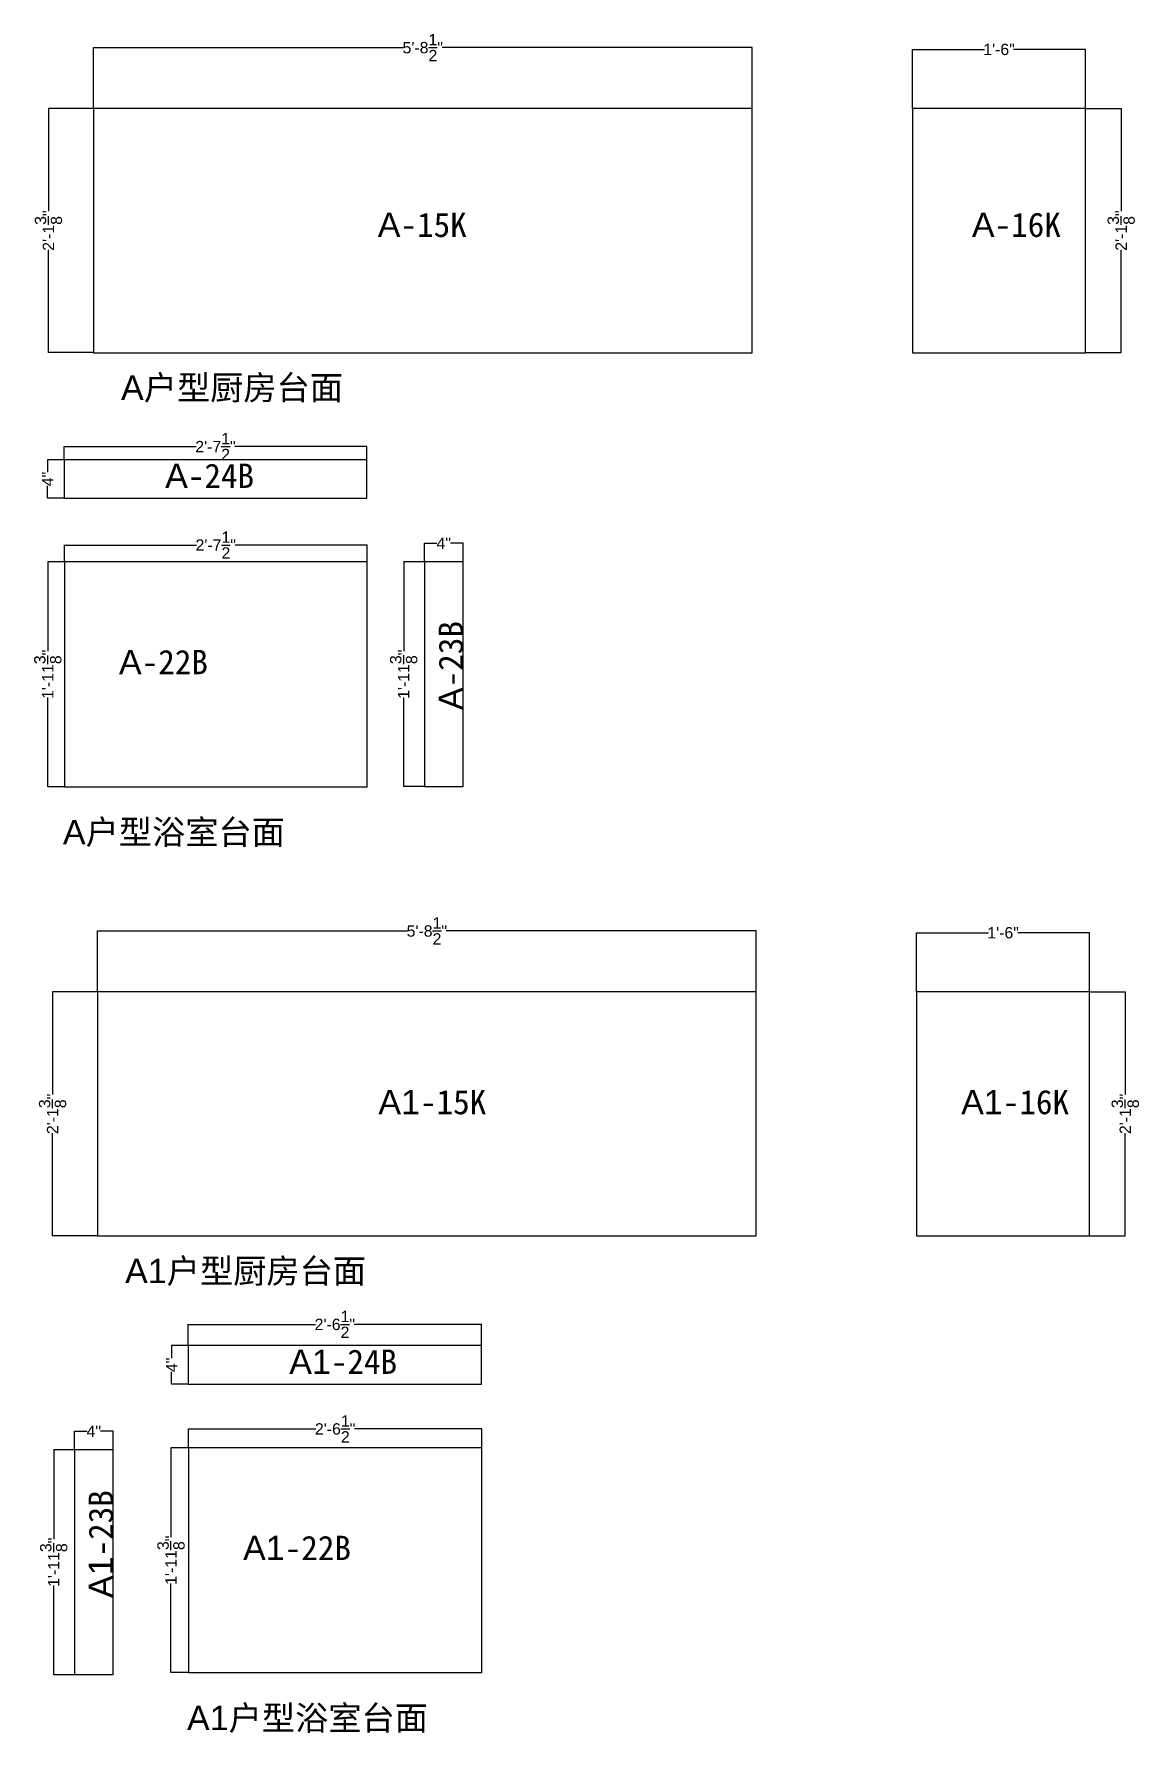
# Model space of a CAD drawing. Header units: inches. Extents: x -997106 to 39633, y -30199 to 1961.
# Drawn here: x 25661 to 28580, y -2531 to 1958 of the extents above; entities that cross this region are included whole.
import ezdxf

# ---------------------------------------------------------------- set-up
doc = ezdxf.new("R2010")
doc.units = ezdxf.units.IN
doc.header["$MEASUREMENT"] = 0
doc.layers.get('Defpoints').update_dxf_attribs({"color": 3})
doc.layers.add('编号', color=10, linetype='Continuous', plot=False)
doc.styles.get("Standard").update_dxf_attribs({"font": 'arial.ttf'})
doc.dimstyles.get("Standard").update_dxf_attribs({"dimtxt": 30, "dimasz": 1, "dimexe": 0.18, "dimexo": 0.0625, "dimgap": 0.09, "dimtad": 0, "dimtoh": 1, "dimdec": 4, "dimlfac": 0.03937, "dimzin": 0, "dimdsep": 46, "dimlunit": 4, "dimtxsty": 'Standard', "dimblk": 'ARCHTICK', "dimcen": 1, "dimadec": 0, "dimazin": 0, "dimtfac": 1, "dimtdec": 4, "dimtix": 1, "dimtofl": 0, "dimtmove": 2, "dimatfit": 3, "dimldrblk": 'ARCHTICK', "dimfxl": 1, "dimtolj": 1, "dimtzin": 0, "dimarcsym": 0})

msp = doc.modelspace()

# ---------------------------------------------------------------- texts
at = {"char_height": 64.3508622, "attachment_point": 1}
for s, insert in [('A{\\fSimSun|b0|i0|c134|p2;户型厨房台面}', (25890.61615, 1055.7076)), ('A{\\fSimSun|b0|i0|c134|p2;户型浴室台面}', (25737.03248, -118.62979)), ('A1{\\fSimSun|b0|i0|c134|p2;户型厨房台面}', (25901.37267, -1278.28234)), ('A1{\\fSimSun|b0|i0|c134|p2;户型浴室台面}', (26064.96088, -2459.37871))]:
    msp.add_mtext(s, dxfattribs=dict(at, insert=insert))
at = {"layer": '编号', "char_height": 64.3508622, "attachment_point": 1}
for s, insert in [('A{\\fSimSun|b0|i0|c134|p2;-15K}', (26568.96511, 1486.08508)), ('A{\\fSimSun|b0|i0|c134|p2;-16K}', (28138.80365, 1486.08508)), ('A{\\fSimSun|b0|i0|c134|p2;-24B}', (26007.11397, 822.77256)), ('A{\\fSimSun|b0|i0|c134|p2;-22B}', (25885.18192, 330.70131)), ('A1{\\fSimSun|b0|i0|c134|p2;-15K}', (26570.50689, -831.89937)), ('A1{\\fSimSun|b0|i0|c134|p2;-16K}', (28110.50736, -831.89937)), ('A1{\\fSimSun|b0|i0|c134|p2;-24B}', (26335.04238, -1517.97636)), ('A1{\\fSimSun|b0|i0|c134|p2;-22B}', (26213.11033, -2010.04761))]:
    msp.add_mtext(s, dxfattribs=dict(at, insert=insert))
at = {"layer": '编号', "char_height": 64.3508622, "attachment_point": 1, "rotation": 90}
for s, insert in [('A{\\fSimSun|b0|i0|c134|p2;-23B}', (26729.72937, 171.66424)), ('A1{\\fSimSun|b0|i0|c134|p2;-23B}', (25804.99422, -2174.74266))]:
    msp.add_mtext(s, dxfattribs=dict(at, insert=insert))

# ---------------------------------------------------------------- blocks, each defined once
blk = doc.blocks.new('_ArchTick')
at = {"color": 0, "linetype": 'ByBlock', "const_width": 0.15}
blk.add_lwpolyline([(-0.5, -0.5), (0.5, 0.5)], dxfattribs=at)
blk = doc.blocks.new('*D30')
at = {"color": 0, "lineweight": -2, "transparency": 16777216}
for p, q in [((25817.8, 1761), (25817.8, 1922.2)), ((25817.8, 1922), (26636.9, 1922)), ((27557.8, 1922), (26738.8, 1922)), ((27557.8, 1761), (27557.8, 1922.2))]:
    blk.add_line(p, q, dxfattribs=at)
at = {"layer": 'Defpoints', "color": 0, "transparency": 16777216}
for p in [(27557.8, 1922), (25817.8, 1761), (27557.8, 1761)]:
    blk.add_point(p, dxfattribs=at)
at = {"color": 0, "lineweight": -2, "transparency": 16777216, "rotation": 180}
blk.add_blockref('_ArchTick', (25817.8, 1922), dxfattribs=at)
at = {"color": 0, "lineweight": -2, "transparency": 16777216}
blk.add_blockref('_ArchTick', (27557.8, 1922), dxfattribs=at)
at = {"color": 0, "transparency": 16777216, "insert": (26687.8, 1922), "char_height": 30, "attachment_point": 5}
blk.add_mtext('\\A1;5\'-8{\\H1x;\\S1/2;}"', dxfattribs=at)
blk = doc.blocks.new('*D31')
at = {"color": 0, "lineweight": -2, "transparency": 16777216}
for p, q in [((25817.8, 1761), (25698.7, 1761)), ((25698.8, 1761), (25698.8, 1489.6)), ((25698.8, 1116), (25698.8, 1387.4)), ((25817.8, 1116), (25698.7, 1116))]:
    blk.add_line(p, q, dxfattribs=at)
at = {"layer": 'Defpoints', "color": 0, "transparency": 16777216}
for p in [(25817.8, 1761), (25698.8, 1116), (25817.8, 1116)]:
    blk.add_point(p, dxfattribs=at)
at = {"color": 0, "lineweight": -2, "transparency": 16777216}
for p, rotation in [((25698.8, 1761), 90), ((25698.8, 1116), 270)]:
    blk.add_blockref('_ArchTick', p, dxfattribs=dict(at, rotation=rotation))
at = {"color": 0, "transparency": 16777216, "insert": (25698.8, 1438.5), "char_height": 30, "attachment_point": 5, "rotation": 90}
blk.add_mtext('\\A1;2\'-1{\\H1x;\\S3/8;}"', dxfattribs=at)
blk = doc.blocks.new('*D32')
at = {"color": 0, "lineweight": -2, "transparency": 16777216}
for p, q in [((27982, 1761), (27982, 1917.3)), ((27982, 1917.1), (28171.9, 1917.1)), ((28439, 1917.1), (28249, 1917.1)), ((28439, 1761), (28439, 1917.3))]:
    blk.add_line(p, q, dxfattribs=at)
at = {"layer": 'Defpoints', "color": 0, "transparency": 16777216}
for p in [(28439, 1917.1), (27982, 1761), (28439, 1761)]:
    blk.add_point(p, dxfattribs=at)
at = {"color": 0, "lineweight": -2, "transparency": 16777216, "rotation": 180}
blk.add_blockref('_ArchTick', (27982, 1917.1), dxfattribs=at)
at = {"color": 0, "lineweight": -2, "transparency": 16777216}
blk.add_blockref('_ArchTick', (28439, 1917.1), dxfattribs=at)
at = {"color": 0, "transparency": 16777216, "insert": (28210.5, 1917.1), "char_height": 30, "attachment_point": 5}
blk.add_mtext('\\A1;1\'-6"', dxfattribs=at)
blk = doc.blocks.new('*D33')
at = {"color": 0, "lineweight": -2, "transparency": 16777216}
for p, q in [((28439, 1761), (28533.4, 1761)), ((28533.2, 1761), (28533.2, 1489.6)), ((28533.2, 1116), (28533.2, 1387.4)), ((28439, 1116), (28533.4, 1116))]:
    blk.add_line(p, q, dxfattribs=at)
at = {"layer": 'Defpoints', "color": 0, "transparency": 16777216}
for p in [(28439, 1761), (28439, 1116), (28533.2, 1116)]:
    blk.add_point(p, dxfattribs=at)
at = {"color": 0, "lineweight": -2, "transparency": 16777216}
for p, rotation in [((28533.2, 1761), 90), ((28533.2, 1116), 270)]:
    blk.add_blockref('_ArchTick', p, dxfattribs=dict(at, rotation=rotation))
at = {"color": 0, "transparency": 16777216, "insert": (28533.2, 1438.5), "char_height": 30, "attachment_point": 5, "rotation": 90}
blk.add_mtext('\\A1;2\'-1{\\H1x;\\S3/8;}"', dxfattribs=at)
blk = doc.blocks.new('*D74')
at = {"color": 0, "lineweight": -2, "transparency": 16777216}
for p, q in [((25828.6, -573), (25828.6, -411.8)), ((25828.6, -412), (26647.7, -412)), ((27568.6, -412), (26749.5, -412)), ((27568.6, -573), (27568.6, -411.8))]:
    blk.add_line(p, q, dxfattribs=at)
at = {"layer": 'Defpoints', "color": 0, "transparency": 16777216}
for p in [(27568.6, -412), (25828.6, -573), (27568.6, -573)]:
    blk.add_point(p, dxfattribs=at)
at = {"color": 0, "lineweight": -2, "transparency": 16777216, "rotation": 180}
blk.add_blockref('_ArchTick', (25828.6, -412), dxfattribs=at)
at = {"color": 0, "lineweight": -2, "transparency": 16777216}
blk.add_blockref('_ArchTick', (27568.6, -412), dxfattribs=at)
at = {"color": 0, "transparency": 16777216, "insert": (26698.6, -412), "char_height": 30, "attachment_point": 5}
blk.add_mtext('\\A1;5\'-8{\\H1x;\\S1/2;}"', dxfattribs=at)
blk = doc.blocks.new('*D75')
at = {"color": 0, "lineweight": -2, "transparency": 16777216}
for p, q in [((25828.5, -573), (25709.4, -573)), ((25709.6, -573), (25709.6, -844.4)), ((25709.6, -1218), (25709.6, -946.6)), ((25828.5, -1218), (25709.4, -1218))]:
    blk.add_line(p, q, dxfattribs=at)
at = {"layer": 'Defpoints', "color": 0, "transparency": 16777216}
for p in [(25828.6, -573), (25709.6, -1218), (25828.6, -1218)]:
    blk.add_point(p, dxfattribs=at)
at = {"color": 0, "lineweight": -2, "transparency": 16777216}
for p, rotation in [((25709.6, -573), 90), ((25709.6, -1218), 270)]:
    blk.add_blockref('_ArchTick', p, dxfattribs=dict(at, rotation=rotation))
at = {"color": 0, "transparency": 16777216, "insert": (25709.6, -895.5), "char_height": 30, "attachment_point": 5, "rotation": 90}
blk.add_mtext('\\A1;2\'-1{\\H1x;\\S3/8;}"', dxfattribs=at)
blk = doc.blocks.new('*D76')
at = {"color": 0, "lineweight": -2, "transparency": 16777216}
for p, q in [((27992.7, -573), (27992.7, -416.7)), ((27992.7, -416.9), (28182.7, -416.9)), ((28449.7, -416.9), (28259.8, -416.9)), ((28449.7, -573), (28449.7, -416.7))]:
    blk.add_line(p, q, dxfattribs=at)
at = {"layer": 'Defpoints', "color": 0, "transparency": 16777216}
for p in [(28449.7, -416.9), (27992.7, -573), (28449.7, -573)]:
    blk.add_point(p, dxfattribs=at)
at = {"color": 0, "lineweight": -2, "transparency": 16777216, "rotation": 180}
blk.add_blockref('_ArchTick', (27992.7, -416.9), dxfattribs=at)
at = {"color": 0, "lineweight": -2, "transparency": 16777216}
blk.add_blockref('_ArchTick', (28449.7, -416.9), dxfattribs=at)
at = {"color": 0, "transparency": 16777216, "insert": (28221.2, -416.9), "char_height": 30, "attachment_point": 5}
blk.add_mtext('\\A1;1\'-6"', dxfattribs=at)
blk = doc.blocks.new('*D77')
at = {"color": 0, "lineweight": -2, "transparency": 16777216}
for p, q in [((28449.8, -573), (28544.1, -573)), ((28544, -573), (28544, -844.4)), ((28544, -1218), (28544, -946.6)), ((28449.8, -1218), (28544.1, -1218))]:
    blk.add_line(p, q, dxfattribs=at)
at = {"layer": 'Defpoints', "color": 0, "transparency": 16777216}
for p in [(28449.7, -573), (28449.7, -1218), (28544, -1218)]:
    blk.add_point(p, dxfattribs=at)
at = {"color": 0, "lineweight": -2, "transparency": 16777216}
for p, rotation in [((28544, -573), 90), ((28544, -1218), 270)]:
    blk.add_blockref('_ArchTick', p, dxfattribs=dict(at, rotation=rotation))
at = {"color": 0, "transparency": 16777216, "insert": (28544, -895.5), "char_height": 30, "attachment_point": 5, "rotation": 90}
blk.add_mtext('\\A1;2\'-1{\\H1x;\\S3/8;}"', dxfattribs=at)
blk = doc.blocks.new('*D903')
at = {"color": 0, "lineweight": -2, "transparency": 16777216}
for p, q in [((25767.5, -1783.1), (25712.5, -1783.1)), ((25712.7, -1783.1), (25712.7, -2019)), ((25712.7, -2377.1), (25712.7, -2141.2)), ((25767.5, -2377.1), (25712.5, -2377.1))]:
    blk.add_line(p, q, dxfattribs=at)
at = {"layer": 'Defpoints', "color": 0, "transparency": 16777216}
for p in [(25767.6, -1783.1), (25712.7, -2377.1), (25767.6, -2377.1)]:
    blk.add_point(p, dxfattribs=at)
at = {"color": 0, "lineweight": -2, "transparency": 16777216}
for p, rotation in [((25712.7, -1783.1), 90), ((25712.7, -2377.1), 270)]:
    blk.add_blockref('_ArchTick', p, dxfattribs=dict(at, rotation=rotation))
at = {"color": 0, "transparency": 16777216, "insert": (25712.7, -2080.1), "char_height": 30, "attachment_point": 5, "rotation": 90}
blk.add_mtext('\\A1;1\'-11{\\H1x;\\S3/8;}"', dxfattribs=at)
blk = doc.blocks.new('*D904')
at = {"color": 0, "lineweight": -2, "transparency": 16777216}
for p, q in [((25767.6, -1783), (25767.6, -1733.8)), ((25767.6, -1734), (25800.7, -1734)), ((25869.6, -1734), (25836.5, -1734)), ((25869.6, -1783), (25869.6, -1733.8))]:
    blk.add_line(p, q, dxfattribs=at)
at = {"layer": 'Defpoints', "color": 0, "transparency": 16777216}
for p in [(25869.6, -1734), (25767.6, -1783.1), (25869.6, -1783.1)]:
    blk.add_point(p, dxfattribs=at)
at = {"color": 0, "lineweight": -2, "transparency": 16777216, "rotation": 180}
blk.add_blockref('_ArchTick', (25767.6, -1734), dxfattribs=at)
at = {"color": 0, "lineweight": -2, "transparency": 16777216}
blk.add_blockref('_ArchTick', (25869.6, -1734), dxfattribs=at)
at = {"color": 0, "transparency": 16777216, "insert": (25818.6, -1734), "char_height": 30, "attachment_point": 5}
blk.add_mtext('\\A1;4"', dxfattribs=at)
blk = doc.blocks.new('*D902')
at = {"color": 0, "lineweight": -2, "transparency": 16777216}
for p, q in [((26068, -1507.5), (26024, -1507.5)), ((26024.1, -1507.5), (26024.1, -1540.6)), ((26068, -1609.5), (26024, -1609.5)), ((26024.1, -1609.5), (26024.1, -1576.5))]:
    blk.add_line(p, q, dxfattribs=at)
at = {"layer": 'Defpoints', "color": 0, "transparency": 16777216}
for p in [(26068, -1507.5), (26024.1, -1609.5), (26068, -1609.5)]:
    blk.add_point(p, dxfattribs=at)
at = {"color": 0, "lineweight": -2, "transparency": 16777216}
for p, rotation in [((26024.1, -1507.5), 90), ((26024.1, -1609.5), 270)]:
    blk.add_blockref('_ArchTick', p, dxfattribs=dict(at, rotation=rotation))
at = {"color": 0, "transparency": 16777216, "insert": (26024.1, -1558.5), "char_height": 30, "attachment_point": 5, "rotation": 90}
blk.add_mtext('\\A1;4"', dxfattribs=at)
blk = doc.blocks.new('*D905')
at = {"color": 0, "lineweight": -2, "transparency": 16777216}
for p, q in [((26068, -1505.8), (26068, -1451.4)), ((26068, -1451.6), (26404.4, -1451.6)), ((26843, -1451.6), (26506.7, -1451.6)), ((26843, -1507.5), (26843, -1451.4))]:
    blk.add_line(p, q, dxfattribs=at)
at = {"layer": 'Defpoints', "color": 0, "transparency": 16777216}
for p in [(26843, -1451.6), (26068, -1505.9), (26843, -1507.5)]:
    blk.add_point(p, dxfattribs=at)
at = {"color": 0, "lineweight": -2, "transparency": 16777216, "rotation": 180}
blk.add_blockref('_ArchTick', (26068, -1451.6), dxfattribs=at)
at = {"color": 0, "lineweight": -2, "transparency": 16777216}
blk.add_blockref('_ArchTick', (26843, -1451.6), dxfattribs=at)
at = {"color": 0, "transparency": 16777216, "insert": (26455.5, -1451.6), "char_height": 30, "attachment_point": 5}
blk.add_mtext('\\A1;2\'-6{\\H1x;\\S1/2;}"', dxfattribs=at)
blk = doc.blocks.new('*D906')
at = {"color": 0, "lineweight": -2, "transparency": 16777216}
for p, q in [((26068.8, -1777.6), (26068.8, -1727.7)), ((26068.8, -1727.8), (26405.1, -1727.8)), ((26843.8, -1727.8), (26507.4, -1727.8)), ((26843.8, -1777.6), (26843.8, -1727.7))]:
    blk.add_line(p, q, dxfattribs=at)
at = {"layer": 'Defpoints', "color": 0, "transparency": 16777216}
for p in [(26843.8, -1727.8), (26068.8, -1777.7), (26843.8, -1777.7)]:
    blk.add_point(p, dxfattribs=at)
at = {"color": 0, "lineweight": -2, "transparency": 16777216, "rotation": 180}
blk.add_blockref('_ArchTick', (26068.8, -1727.8), dxfattribs=at)
at = {"color": 0, "lineweight": -2, "transparency": 16777216}
blk.add_blockref('_ArchTick', (26843.8, -1727.8), dxfattribs=at)
at = {"color": 0, "transparency": 16777216, "insert": (26456.3, -1727.8), "char_height": 30, "attachment_point": 5}
blk.add_mtext('\\A1;2\'-6{\\H1x;\\S1/2;}"', dxfattribs=at)
blk = doc.blocks.new('*D907')
at = {"color": 0, "lineweight": -2, "transparency": 16777216}
for p, q in [((26068.7, -1777.7), (26022.4, -1777.7)), ((26022.6, -1777.7), (26022.6, -2013.6)), ((26022.6, -2371.7), (26022.6, -2135.8)), ((26068.7, -2371.7), (26022.4, -2371.7))]:
    blk.add_line(p, q, dxfattribs=at)
at = {"layer": 'Defpoints', "color": 0, "transparency": 16777216}
for p in [(26068.8, -1777.7), (26022.6, -2371.7), (26068.8, -2371.7)]:
    blk.add_point(p, dxfattribs=at)
at = {"color": 0, "lineweight": -2, "transparency": 16777216}
for p, rotation in [((26022.6, -1777.7), 90), ((26022.6, -2371.7), 270)]:
    blk.add_blockref('_ArchTick', p, dxfattribs=dict(at, rotation=rotation))
at = {"color": 0, "transparency": 16777216, "insert": (26022.6, -2074.7), "char_height": 30, "attachment_point": 5, "rotation": 90}
blk.add_mtext('\\A1;1\'-11{\\H1x;\\S3/8;}"', dxfattribs=at)
blk = doc.blocks.new('*D1148')
at = {"color": 0, "lineweight": -2, "transparency": 16777216}
for p, q in [((26692.3, 563.3), (26637.2, 563.3)), ((26637.4, 563.3), (26637.4, 327.4)), ((26637.4, -30.7), (26637.4, 205.2)), ((26692.3, -30.7), (26637.2, -30.7))]:
    blk.add_line(p, q, dxfattribs=at)
at = {"layer": 'Defpoints', "color": 0, "transparency": 16777216}
for p in [(26692.3, 563.3), (26637.4, -30.7), (26692.3, -30.7)]:
    blk.add_point(p, dxfattribs=at)
at = {"color": 0, "lineweight": -2, "transparency": 16777216}
for p, rotation in [((26637.4, 563.3), 90), ((26637.4, -30.7), 270)]:
    blk.add_blockref('_ArchTick', p, dxfattribs=dict(at, rotation=rotation))
at = {"color": 0, "transparency": 16777216, "insert": (26637.4, 266.3), "char_height": 30, "attachment_point": 5, "rotation": 90}
blk.add_mtext('\\A1;1\'-11{\\H1x;\\S3/8;}"', dxfattribs=at)
blk = doc.blocks.new('*D1149')
at = {"color": 0, "lineweight": -2, "transparency": 16777216}
for p, q in [((26692.3, 563.4), (26692.3, 612.6)), ((26692.3, 612.4), (26725.4, 612.4)), ((26794.3, 612.4), (26761.3, 612.4)), ((26794.3, 563.4), (26794.3, 612.6))]:
    blk.add_line(p, q, dxfattribs=at)
at = {"layer": 'Defpoints', "color": 0, "transparency": 16777216}
for p in [(26794.3, 612.4), (26692.3, 563.3), (26794.3, 563.3)]:
    blk.add_point(p, dxfattribs=at)
at = {"color": 0, "lineweight": -2, "transparency": 16777216, "rotation": 180}
blk.add_blockref('_ArchTick', (26692.3, 612.4), dxfattribs=at)
at = {"color": 0, "lineweight": -2, "transparency": 16777216}
blk.add_blockref('_ArchTick', (26794.3, 612.4), dxfattribs=at)
at = {"color": 0, "transparency": 16777216, "insert": (26743.3, 612.4), "char_height": 30, "attachment_point": 5}
blk.add_mtext('\\A1;4"', dxfattribs=at)
blk = doc.blocks.new('*D1150')
at = {"color": 0, "lineweight": -2, "transparency": 16777216}
for p, q in [((25740.8, 563.1), (25740.8, 607.8)), ((25740.8, 607.7), (26089.7, 607.7)), ((26540.8, 607.7), (26192, 607.7)), ((26540.8, 563.1), (26540.8, 607.8))]:
    blk.add_line(p, q, dxfattribs=at)
at = {"layer": 'Defpoints', "color": 0, "transparency": 16777216}
for p in [(26540.8, 607.7), (25740.8, 563.1), (26540.8, 563.1)]:
    blk.add_point(p, dxfattribs=at)
at = {"color": 0, "lineweight": -2, "transparency": 16777216, "rotation": 180}
blk.add_blockref('_ArchTick', (25740.8, 607.7), dxfattribs=at)
at = {"color": 0, "lineweight": -2, "transparency": 16777216}
blk.add_blockref('_ArchTick', (26540.8, 607.7), dxfattribs=at)
at = {"color": 0, "transparency": 16777216, "insert": (26140.8, 607.7), "char_height": 30, "attachment_point": 5}
blk.add_mtext('\\A1;2\'-7{\\H1x;\\S1/2;}"', dxfattribs=at)
blk = doc.blocks.new('*D1151')
at = {"color": 0, "lineweight": -2, "transparency": 16777216}
for p, q in [((25740.8, 563.1), (25696.8, 563.1)), ((25697, 563.1), (25697, 327.2)), ((25697, -30.9), (25697, 205)), ((25740.8, -30.9), (25696.8, -30.9))]:
    blk.add_line(p, q, dxfattribs=at)
at = {"layer": 'Defpoints', "color": 0, "transparency": 16777216}
for p in [(25740.8, 563.1), (25697, -30.9), (25740.8, -30.9)]:
    blk.add_point(p, dxfattribs=at)
at = {"color": 0, "lineweight": -2, "transparency": 16777216}
for p, rotation in [((25697, 563.1), 90), ((25697, -30.9), 270)]:
    blk.add_blockref('_ArchTick', p, dxfattribs=dict(at, rotation=rotation))
at = {"color": 0, "transparency": 16777216, "insert": (25697, 266.1), "char_height": 30, "attachment_point": 5, "rotation": 90}
blk.add_mtext('\\A1;1\'-11{\\H1x;\\S3/8;}"', dxfattribs=at)
blk = doc.blocks.new('*D1152')
at = {"color": 0, "lineweight": -2, "transparency": 16777216}
for p, q in [((25740, 833.2), (25696.4, 833.2)), ((25696.6, 833.2), (25696.6, 800.2)), ((25696.6, 731.2), (25696.6, 764.3)), ((25740, 731.2), (25696.4, 731.2))]:
    blk.add_line(p, q, dxfattribs=at)
at = {"layer": 'Defpoints', "color": 0, "transparency": 16777216}
for p in [(25740.1, 833.2), (25696.6, 731.2), (25740.1, 731.2)]:
    blk.add_point(p, dxfattribs=at)
at = {"color": 0, "lineweight": -2, "transparency": 16777216}
for p, rotation in [((25696.6, 833.2), 90), ((25696.6, 731.2), 270)]:
    blk.add_blockref('_ArchTick', p, dxfattribs=dict(at, rotation=rotation))
at = {"color": 0, "transparency": 16777216, "insert": (25696.6, 782.2), "char_height": 30, "attachment_point": 5, "rotation": 90}
blk.add_mtext('\\A1;4"', dxfattribs=at)
blk = doc.blocks.new('*D1153')
at = {"color": 0, "lineweight": -2, "transparency": 16777216}
for p, q in [((25740.1, 833.3), (25740.1, 868)), ((25740.1, 867.8), (26088.9, 867.8)), ((26540.1, 867.8), (26191.3, 867.8)), ((26540.1, 833.3), (26540.1, 868))]:
    blk.add_line(p, q, dxfattribs=at)
at = {"layer": 'Defpoints', "color": 0, "transparency": 16777216}
for p in [(26540.1, 867.8), (25740.1, 833.2), (26540.1, 833.2)]:
    blk.add_point(p, dxfattribs=at)
at = {"color": 0, "lineweight": -2, "transparency": 16777216, "rotation": 180}
blk.add_blockref('_ArchTick', (25740.1, 867.8), dxfattribs=at)
at = {"color": 0, "lineweight": -2, "transparency": 16777216}
blk.add_blockref('_ArchTick', (26540.1, 867.8), dxfattribs=at)
at = {"color": 0, "transparency": 16777216, "insert": (26140.1, 867.8), "char_height": 30, "attachment_point": 5}
blk.add_mtext('\\A1;2\'-7{\\H1x;\\S1/2;}"', dxfattribs=at)

# ---------------------------------------------------------------- dimensions: what is measured, and where the dimension line sits
for base, p1, p2, picture, middle in [((27557.84875, 1922.0391), (25817.84875, 1760.97634), (27557.84875, 1760.97634), '*D30', (26687.84875, 1922.0391)), ((28438.9629, 1917.07576), (27981.9629, 1760.97634), (28438.9629, 1760.97634), '*D32', (28210.4629, 1917.07576)), ((26540.10443, 867.84788), (25740.10443, 833.21944), (26540.10443, 833.21944), '*D1153', (26140.10443, 867.84788)), ((26540.83771, 607.6539), (25740.83771, 563.08707), (26540.83771, 563.08707), '*D1150', (26140.83771, 607.6539)), ((26794.3436, 612.43442), (26692.3436, 563.33356), (26794.3436, 563.33356), '*D1149', (26743.3436, 612.43442)), ((27568.60527, -411.95085), (25828.60527, -573.01361), (27568.60527, -573.01361), '*D74', (26698.60527, -411.95085)), ((28449.71942, -416.91419), (27992.71942, -573.01361), (28449.71942, -573.01361), '*D76', (28221.21942, -416.91419)), ((26843.0328298491, -1451.6128688935), (26068.0328298491, -1505.8722755425), (26843.0328298491, -1507.5294752766), '*D905', (26455.5328298491, -1451.6128688935)), ((26843.7661161642, -1727.8426857219), (26068.7661161642, -1777.661847423), (26843.7661161642, -1777.661847423), '*D906', (26456.2661161642, -1727.8426857219)), ((25869.60846, -1733.97247), (25767.60846, -1783.07333), (25869.60846, -1783.07333), '*D904', (25818.60846, -1733.97247))]:
    dim = msp.add_linear_dim(base=base, p1=p1, p2=p2, dimstyle='Standard')
    dim.commit()
    dim.dimension.update_dxf_attribs({"geometry": picture, "text_midpoint": middle})
for base, p1, p2, picture, middle in [((25698.8401552443, 1115.9763357264), (25817.8487496331, 1760.9763357264), (25817.8487496331, 1115.9763357264), '*D31', (25698.8401552443, 1438.4763357264)), ((28533.212879745, 1115.9763357264), (28438.9629001203, 1760.9763357264), (28438.9629001203, 1115.9763357264), '*D33', (28533.212879745, 1438.4763357264)), ((25696.56867, 731.21944), (25740.10443, 833.21944), (25740.10443, 731.21944), '*D1152', (25696.56867, 782.21944)), ((25697.0181, -30.91293), (25740.83771, 563.08707), (25740.83771, -30.91293), '*D1151', (25697.0181, 266.08707)), ((26637.39791, -30.66644), (26692.3436, 563.33356), (26692.3436, -30.66644), '*D1148', (26637.39791, 266.33356)), ((25709.5966709666, -1218.0136075602), (25828.6052653554, -573.0136075602), (25828.6052653554, -1218.0136075602), '*D75', (25709.5966709666, -895.5136075602)), ((28543.9693954673, -1218.0136075602), (28449.7194158426, -573.0136075602), (28449.7194158426, -1218.0136075602), '*D77', (28543.9693954673, -895.5136075602)), ((26024.14483, -1609.52948), (26068.03283, -1507.52948), (26068.03283, -1609.52948), '*D902', (26024.14483, -1558.52948)), ((25712.66277, -2377.07333), (25767.60846, -1783.07333), (25767.60846, -2377.07333), '*D903', (25712.66277, -2080.07333)), ((26022.5705, -2371.66185), (26068.76612, -1777.66185), (26068.76612, -2371.66185), '*D907', (26022.5705, -2074.66185))]:
    dim = msp.add_linear_dim(base=base, p1=p1, p2=p2, angle=90, dimstyle='Standard')
    dim.commit()
    dim.dimension.update_dxf_attribs({"geometry": picture, "text_midpoint": middle})

# ---------------------------------------------------------------- linework, layer by layer
for points in [[(25817.84875, 1115.97634), (27557.84875, 1115.97634), (27557.84875, 1760.97634), (25817.84875, 1760.97634)], [(27981.9629, 1115.97634), (28438.9629, 1115.97634), (28438.9629, 1760.97634), (27981.9629, 1760.97634)], [(25740.10443, 731.21944), (26540.10443, 731.21944), (26540.10443, 833.21944), (25740.10443, 833.21944)], [(25740.83771, -30.91293), (26540.83771, -30.91293), (26540.83771, 563.08707), (25740.83771, 563.08707)], [(26692.3436, -30.66644), (26794.3436, -30.66644), (26794.3436, 563.33356), (26692.3436, 563.33356)], [(25828.60527, -1218.01361), (27568.60527, -1218.01361), (27568.60527, -573.01361), (25828.60527, -573.01361)], [(27992.71942, -1218.01361), (28449.71942, -1218.01361), (28449.71942, -573.01361), (27992.71942, -573.01361)], [(26068.03283, -1609.52948), (26843.03283, -1609.52948), (26843.03283, -1507.52948), (26068.03283, -1507.52948)], [(25767.60846, -2377.07333), (25869.60846, -2377.07333), (25869.60846, -1783.07333), (25767.60846, -1783.07333)], [(26068.76612, -2371.66185), (26843.76612, -2371.66185), (26843.76612, -1777.66185), (26068.76612, -1777.66185)]]:
    msp.add_lwpolyline(points, close=True)

msp.set_redraw_order([(e.dxf.handle, doc.entitydb.next_handle()) for e in msp.query("TEXT MTEXT ATTDEF DIMENSION ARC_DIMENSION")])  # texts and dimensions are drawn at this point

doc.saveas('drawing.dxf')
